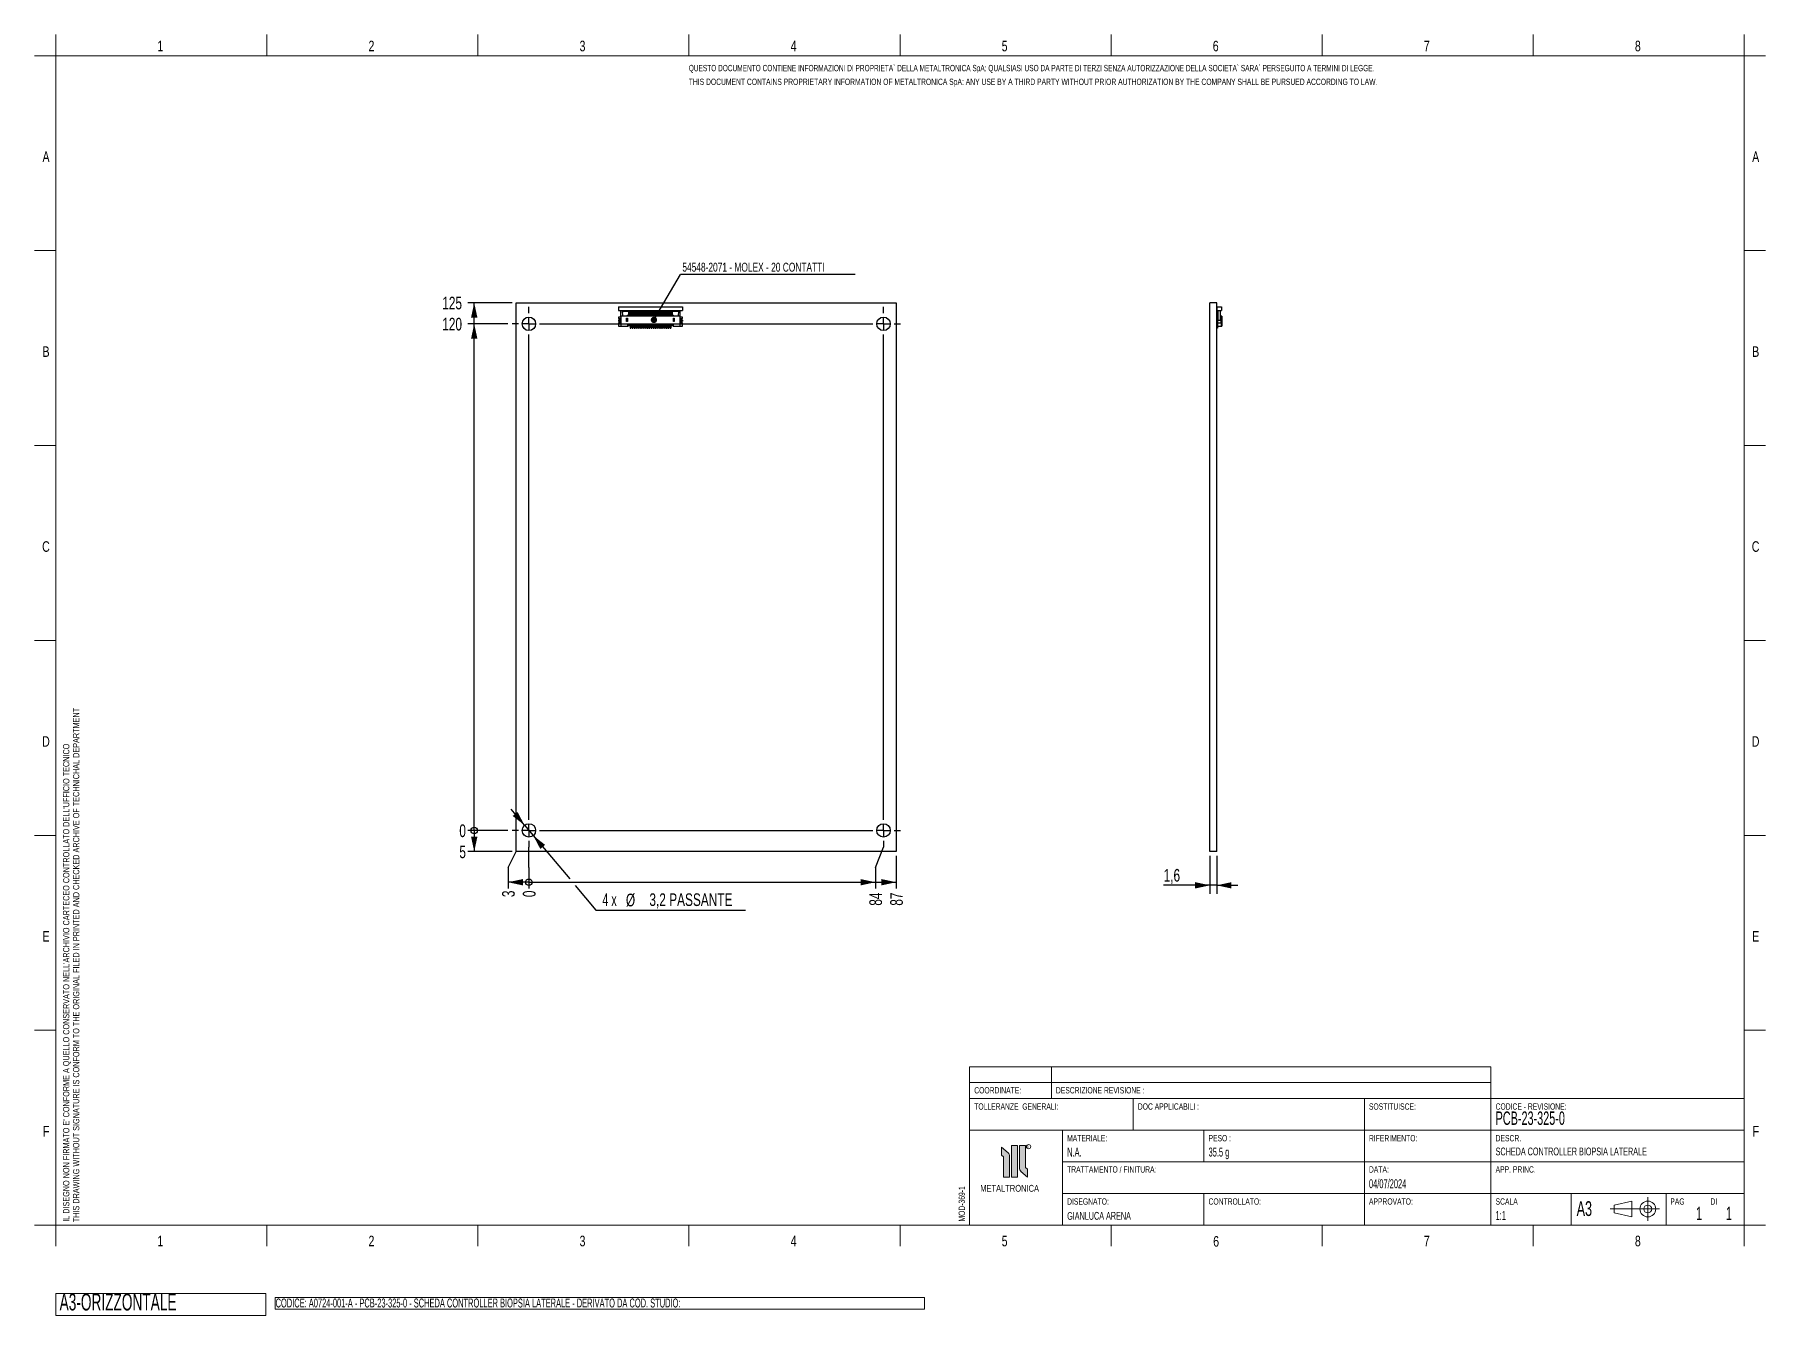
# Paper-space layout 'Sheet1' of a CAD drawing. Header units: millimetres. Extents: x 3 to 413, y -11 to 292.
import ezdxf

# ---------------------------------------------------------------- set-up
doc = ezdxf.new("R2010")
doc.units = ezdxf.units.MM
for name, color, linetype in [('NOTE', 7, 'Continuous'), ('QUOTE_-_DIDASCALIA_FORO', 7, 'Continuous'), ('QUOTE_-_LINEARE', 7, 'Continuous'), ('QUOTE_-_ORDINATA', 7, 'Continuous'), ('TACCHE_DI_CENTRATURA', 7, 'Continuous')]:
    doc.layers.add(name, color=color, linetype=linetype)
doc.styles.add('SLDTEXTSTYLE0', font='TXT', dxfattribs={"width": 0.615211})
doc.styles.add('SLDTEXTSTYLE1', font='TXT', dxfattribs={"width": 0.638186})
doc.styles.add('SLDTEXTSTYLE2', font='TXT', dxfattribs={"width": 0.75})
doc.styles.add('SLDTEXTSTYLE3', font='TXT', dxfattribs={"width": 0.605})
doc.styles.add('SLDTEXTSTYLE4', font='TXT', dxfattribs={"width": 0.7})
doc.styles.add('SLDTEXTSTYLE5', font='TXT', dxfattribs={"width": 0.633333})
doc.dimstyles.new('SLDDIMSTYLE0', dxfattribs={"dimtxt": 3, "dimasz": 0.5, "dimexe": 0, "dimexo": 0.0625, "dimgap": 0.75, "dimtad": 0, "dimtih": 1, "dimtoh": 1, "dimdec": 0, "dimrnd": 1e-09, "dimdsep": 46, "dimtxsty": 'SLDTEXTSTYLE4', "dimblk1": 'ORIGIN', "dimblk2": 'ORIGIN', "dimsah": 1, "dimcen": 0.09, "dimadec": 0, "dimazin": 2, "dimtfac": 1, "dimtdec": 3, "dimtofl": 0, "dimtmove": 0, "dimatfit": 3, "dimldrblk": 'ORIGIN', "dimfxl": 1, "dimfrac": 2, "dimtolj": 1, "dimtzin": 12, "dimarcsym": 0})
doc.dimstyles.new('SLDDIMSTYLE1', dxfattribs={"dimtxt": 3, "dimasz": 3.5, "dimexe": 0, "dimexo": 0.0625, "dimgap": 0.75, "dimtad": 0, "dimtih": 1, "dimtoh": 1, "dimdec": 1, "dimrnd": 1e-09, "dimzin": 12, "dimdsep": 46, "dimtxsty": 'SLDTEXTSTYLE4', "dimsah": 1, "dimcen": 0.09, "dimadec": 0, "dimazin": 3, "dimtfac": 1, "dimtdec": 3, "dimtofl": 0, "dimtmove": 0, "dimatfit": 3, "dimfxl": 1, "dimfrac": 2, "dimtolj": 1, "dimtzin": 12, "dimarcsym": 0})
doc.dimstyles.new('SLDDIMSTYLE2', dxfattribs={"dimtxt": 3, "dimasz": 3.5, "dimexe": 0, "dimexo": 0.0625, "dimgap": 0.75, "dimtad": 0, "dimtih": 1, "dimtoh": 1, "dimdec": 1, "dimrnd": 1e-09, "dimzin": 12, "dimdsep": 46, "dimtxsty": 'SLDTEXTSTYLE4', "dimsah": 1, "dimcen": 0, "dimadec": 0, "dimazin": 3, "dimtfac": 1, "dimtdec": 3, "dimtmove": 0, "dimatfit": 3, "dimfxl": 1, "dimfrac": 2, "dimtolj": 1, "dimtzin": 12, "dimarcsym": 0})
doc.dimstyles.new('SLDDIMSTYLE3', dxfattribs={"dimtxt": 0.18, "dimasz": 1.5, "dimexe": 0, "dimexo": 0.0625, "dimgap": 0, "dimtad": 0, "dimtih": 1, "dimtoh": 1, "dimdec": 0, "dimrnd": 1e-09, "dimzin": 0, "dimdsep": 46, "dimtxsty": 'Standard', "dimblk1": 'DOT', "dimblk2": 'DOT', "dimsah": 1, "dimcen": 0.09, "dimadec": 0, "dimazin": 0, "dimtfac": 1.5, "dimtdec": 0, "dimtofl": 0, "dimtmove": 0, "dimatfit": 3, "dimldrblk": 'DOT', "dimfxl": 1, "dimfrac": 2, "dimtolj": 1, "dimtzin": 0, "dimarcsym": 0})
doc.dimstyles.new('SLDDIMSTYLE4', dxfattribs={"dimtxt": 3, "dimasz": 3.5, "dimexe": 0, "dimexo": 0.0625, "dimgap": 0.75, "dimtad": 1, "dimdec": 1, "dimrnd": 1e-09, "dimzin": 12, "dimdsep": 46, "dimtxsty": 'SLDTEXTSTYLE4', "dimsah": 1, "dimcen": 0.09, "dimadec": 0, "dimazin": 3, "dimtfac": 1, "dimtdec": 3, "dimtmove": 0, "dimatfit": 0, "dimfxl": 1, "dimfrac": 2, "dimtolj": 1, "dimtzin": 12, "dimarcsym": 0})

psp = doc.layouts.new('Sheet1')

# ---------------------------------------------------------------- texts
at = {"color": 7, "linetype": 'Continuous', "lineweight": 0, "attachment_point": 1, "style": 'SLDTEXTSTYLE3'}
for s, insert, char_height in [('PCB-23-325-0', (349, 37.22), 3.175), ('1:1', (349, 13.66), 2.117), ('1', (396.49, 14.66), 3.17), ('1', (403.58, 14.66), 3.17)]:
    psp.add_mtext(s, dxfattribs=dict(at, insert=insert, char_height=char_height))
at = {"color": 250, "linetype": 'Continuous', "lineweight": 0, "true_color": 0x191924, "attachment_point": 1, "style": 'SLDTEXTSTYLE3'}
for s, insert, char_height in [('N.A.', (247.5, 28.66), 2.117), ('35.5 g', (281, 28.66), 2.117), ('SCHEDA CONTROLLER BIOPSIA LATERALE', (349, 28.67), 1.8521), ('04/07/2024', (319, 21.16), 2.117), ('GIANLUCA ARENA', (247.5, 13.42), 1.8521)]:
    psp.add_mtext(s, dxfattribs=dict(at, insert=insert, char_height=char_height))

# ---------------------------------------------------------------- blocks, each defined once
blk = doc.blocks.new('SW_NOTE_0')
at = {"color": 0, "linetype": 'Continuous', "lineweight": 18, "insert": (0, 1.93), "char_height": 1.5, "attachment_point": 1, "style": 'SLDTEXTSTYLE0'}
blk.add_mtext('QUESTO DOCUMENTO CONTIENE INFORMAZIONI DI PROPRIETA` DELLA METALTRONICA SpA: QUALSIASI USO DA PARTE DI TERZI SENZA AUTORIZZAZIONE DELLA SOCIETA` SARA` PERSEGUITO A TERMINI DI LEGGE.', dxfattribs=at)
blk = doc.blocks.new('SW_NOTE_0_1')
at = {"color": 0, "linetype": 'Continuous', "lineweight": 18, "insert": (0, 1.93), "char_height": 1.5, "attachment_point": 1, "style": 'SLDTEXTSTYLE1'}
blk.add_mtext('THIS DOCUMENT CONTAINS PROPRIETARY INFORMATION OF METALTRONICA SpA: ANY USE BY A THIRD PARTY WITHOUT PRIOR AUTHORIZATION BY THE COMPANY SHALL BE PURSUED ACCORDING TO LAW.', dxfattribs=at)
blk = doc.blocks.new('SW_NOTE_0_2')
at = {"color": 0, "linetype": 'Continuous', "lineweight": 18, "insert": (-1.93, 0), "char_height": 1.5, "attachment_point": 1, "rotation": 90, "style": 'SLDTEXTSTYLE2'}
blk.add_mtext("IL DISEGNO NON FIRMATO E' CONFORME A QUELLO CONSERVATO NELL'ARCHIVIO CARTECEO CONTROLLATO DELL'UFFICIO TECNICO", dxfattribs=at)
blk = doc.blocks.new('SW_NOTE_0_3')
at = {"color": 0, "linetype": 'Continuous', "lineweight": 18, "insert": (0, 3.22), "char_height": 2.5, "attachment_point": 1, "style": 'SLDTEXTSTYLE2'}
blk.add_mtext('1', dxfattribs=at)
blk = doc.blocks.new('SW_NOTE_0_4')
at = {"color": 0, "linetype": 'Continuous', "lineweight": 18, "insert": (0, 3.22), "char_height": 2.5, "attachment_point": 1, "style": 'SLDTEXTSTYLE2'}
blk.add_mtext('2', dxfattribs=at)
blk = doc.blocks.new('SW_NOTE_0_5')
at = {"color": 0, "linetype": 'Continuous', "lineweight": 18, "insert": (0, 3.22), "char_height": 2.5, "attachment_point": 1, "style": 'SLDTEXTSTYLE2'}
blk.add_mtext('3', dxfattribs=at)
blk = doc.blocks.new('SW_NOTE_0_6')
at = {"color": 0, "linetype": 'Continuous', "lineweight": 18, "insert": (0, 3.22), "char_height": 2.5, "attachment_point": 1, "style": 'SLDTEXTSTYLE2'}
blk.add_mtext('4', dxfattribs=at)
blk = doc.blocks.new('SW_NOTE_0_7')
at = {"color": 0, "linetype": 'Continuous', "lineweight": 18, "insert": (0, 3.22), "char_height": 2.5, "attachment_point": 1, "style": 'SLDTEXTSTYLE2'}
blk.add_mtext('5', dxfattribs=at)
blk = doc.blocks.new('SW_NOTE_0_8')
at = {"color": 0, "linetype": 'Continuous', "lineweight": 18, "insert": (0, 3.22), "char_height": 2.5, "attachment_point": 1, "style": 'SLDTEXTSTYLE2'}
blk.add_mtext('6', dxfattribs=at)
blk = doc.blocks.new('SW_NOTE_0_9')
at = {"color": 0, "linetype": 'Continuous', "lineweight": 18, "insert": (0, 3.22), "char_height": 2.5, "attachment_point": 1, "style": 'SLDTEXTSTYLE2'}
blk.add_mtext('7', dxfattribs=at)
blk = doc.blocks.new('SW_NOTE_0_10')
at = {"color": 0, "linetype": 'Continuous', "lineweight": 18, "insert": (0, 3.22), "char_height": 2.5, "attachment_point": 1, "style": 'SLDTEXTSTYLE2'}
blk.add_mtext('8', dxfattribs=at)
blk = doc.blocks.new('SW_NOTE_0_11')
at = {"color": 0, "linetype": 'Continuous', "lineweight": 18, "insert": (0, 3.22), "char_height": 2.5, "attachment_point": 1, "style": 'SLDTEXTSTYLE2'}
blk.add_mtext('1', dxfattribs=at)
blk = doc.blocks.new('SW_NOTE_0_12')
at = {"color": 0, "linetype": 'Continuous', "lineweight": 18, "insert": (0, 3.22), "char_height": 2.5, "attachment_point": 1, "style": 'SLDTEXTSTYLE2'}
blk.add_mtext('2', dxfattribs=at)
blk = doc.blocks.new('SW_NOTE_0_13')
at = {"color": 0, "linetype": 'Continuous', "lineweight": 18, "insert": (0, 3.22), "char_height": 2.5, "attachment_point": 1, "style": 'SLDTEXTSTYLE2'}
blk.add_mtext('3', dxfattribs=at)
blk = doc.blocks.new('SW_NOTE_0_14')
at = {"color": 0, "linetype": 'Continuous', "lineweight": 18, "insert": (0, 3.22), "char_height": 2.5, "attachment_point": 1, "style": 'SLDTEXTSTYLE2'}
blk.add_mtext('4', dxfattribs=at)
blk = doc.blocks.new('SW_NOTE_0_15')
at = {"color": 0, "linetype": 'Continuous', "lineweight": 18, "insert": (0, 3.22), "char_height": 2.5, "attachment_point": 1, "style": 'SLDTEXTSTYLE2'}
blk.add_mtext('5', dxfattribs=at)
blk = doc.blocks.new('SW_NOTE_0_16')
at = {"color": 0, "linetype": 'Continuous', "lineweight": 18, "insert": (0, 3.22), "char_height": 2.5, "attachment_point": 1, "style": 'SLDTEXTSTYLE2'}
blk.add_mtext('6', dxfattribs=at)
blk = doc.blocks.new('SW_NOTE_0_17')
at = {"color": 0, "linetype": 'Continuous', "lineweight": 18, "insert": (0, 3.22), "char_height": 2.5, "attachment_point": 1, "style": 'SLDTEXTSTYLE2'}
blk.add_mtext('7', dxfattribs=at)
blk = doc.blocks.new('SW_NOTE_0_18')
at = {"color": 0, "linetype": 'Continuous', "lineweight": 18, "insert": (0, 3.22), "char_height": 2.5, "attachment_point": 1, "style": 'SLDTEXTSTYLE2'}
blk.add_mtext('8', dxfattribs=at)
blk = doc.blocks.new('SW_NOTE_0_19')
at = {"color": 0, "linetype": 'Continuous', "lineweight": 18, "insert": (0, 3.22), "char_height": 2.5, "attachment_point": 1, "style": 'SLDTEXTSTYLE2'}
blk.add_mtext('F', dxfattribs=at)
blk = doc.blocks.new('SW_NOTE_0_20')
at = {"color": 0, "linetype": 'Continuous', "lineweight": 18, "insert": (0, 3.22), "char_height": 2.5, "attachment_point": 1, "style": 'SLDTEXTSTYLE2'}
blk.add_mtext('E', dxfattribs=at)
blk = doc.blocks.new('SW_NOTE_0_21')
at = {"color": 0, "linetype": 'Continuous', "lineweight": 18, "insert": (0, 3.22), "char_height": 2.5, "attachment_point": 1, "style": 'SLDTEXTSTYLE2'}
blk.add_mtext('D', dxfattribs=at)
blk = doc.blocks.new('SW_NOTE_0_22')
at = {"color": 0, "linetype": 'Continuous', "lineweight": 18, "insert": (0, 3.22), "char_height": 2.5, "attachment_point": 1, "style": 'SLDTEXTSTYLE2'}
blk.add_mtext('C', dxfattribs=at)
blk = doc.blocks.new('SW_NOTE_0_23')
at = {"color": 0, "linetype": 'Continuous', "lineweight": 18, "insert": (0, 3.22), "char_height": 2.5, "attachment_point": 1, "style": 'SLDTEXTSTYLE2'}
blk.add_mtext('B', dxfattribs=at)
blk = doc.blocks.new('SW_NOTE_0_24')
at = {"color": 0, "linetype": 'Continuous', "lineweight": 18, "insert": (0, 3.22), "char_height": 2.5, "attachment_point": 1, "style": 'SLDTEXTSTYLE2'}
blk.add_mtext('A', dxfattribs=at)
blk = doc.blocks.new('SW_NOTE_0_25')
at = {"color": 0, "linetype": 'Continuous', "lineweight": 18, "insert": (0, 3.22), "char_height": 2.5, "attachment_point": 1, "style": 'SLDTEXTSTYLE2'}
blk.add_mtext('F', dxfattribs=at)
blk = doc.blocks.new('SW_NOTE_0_26')
at = {"color": 0, "linetype": 'Continuous', "lineweight": 18, "insert": (0, 3.22), "char_height": 2.5, "attachment_point": 1, "style": 'SLDTEXTSTYLE2'}
blk.add_mtext('E', dxfattribs=at)
blk = doc.blocks.new('SW_NOTE_0_27')
at = {"color": 0, "linetype": 'Continuous', "lineweight": 18, "insert": (0, 3.22), "char_height": 2.5, "attachment_point": 1, "style": 'SLDTEXTSTYLE2'}
blk.add_mtext('D', dxfattribs=at)
blk = doc.blocks.new('SW_NOTE_0_28')
at = {"color": 0, "linetype": 'Continuous', "lineweight": 18, "insert": (0, 3.22), "char_height": 2.5, "attachment_point": 1, "style": 'SLDTEXTSTYLE2'}
blk.add_mtext('C', dxfattribs=at)
blk = doc.blocks.new('SW_NOTE_0_29')
at = {"color": 0, "linetype": 'Continuous', "lineweight": 18, "insert": (0, 3.22), "char_height": 2.5, "attachment_point": 1, "style": 'SLDTEXTSTYLE2'}
blk.add_mtext('B', dxfattribs=at)
blk = doc.blocks.new('SW_NOTE_0_30')
at = {"color": 0, "linetype": 'Continuous', "lineweight": 18, "insert": (0, 3.22), "char_height": 2.5, "attachment_point": 1, "style": 'SLDTEXTSTYLE2'}
blk.add_mtext('A', dxfattribs=at)
blk = doc.blocks.new('SW_NOTE_0_31')
at = {"color": 0, "linetype": 'Continuous', "lineweight": 18, "insert": (-1.93, 0), "char_height": 1.5, "attachment_point": 1, "rotation": 90, "style": 'SLDTEXTSTYLE1'}
blk.add_mtext('MOD-369-1', dxfattribs=at)
blk = doc.blocks.new('SW_NOTE_0_32')
at = {"color": 0, "linetype": 'Continuous', "lineweight": 18, "insert": (0, 1.93), "char_height": 1.5, "attachment_point": 1, "style": 'SLDTEXTSTYLE1'}
blk.add_mtext('MATERIALE:', dxfattribs=at)
blk = doc.blocks.new('SW_NOTE_0_33')
at = {"color": 0, "linetype": 'Continuous', "lineweight": 18, "insert": (0, 1.93), "char_height": 1.5, "attachment_point": 1, "style": 'SLDTEXTSTYLE1'}
blk.add_mtext('TOLLERANZE  GENERALI:', dxfattribs=at)
blk = doc.blocks.new('SW_NOTE_0_34')
at = {"color": 0, "linetype": 'Continuous', "lineweight": 18, "insert": (0, 1.93), "char_height": 1.5, "attachment_point": 1, "style": 'SLDTEXTSTYLE1'}
blk.add_mtext('CONTROLLATO:', dxfattribs=at)
blk = doc.blocks.new('SW_NOTE_0_35')
at = {"color": 0, "linetype": 'Continuous', "lineweight": 18, "insert": (0, 1.93), "char_height": 1.5, "attachment_point": 1, "style": 'SLDTEXTSTYLE1'}
blk.add_mtext('DISEGNATO:', dxfattribs=at)
blk = doc.blocks.new('SW_NOTE_0_36')
at = {"color": 0, "linetype": 'Continuous', "lineweight": 18, "insert": (0, 1.93), "char_height": 1.5, "attachment_point": 1, "style": 'SLDTEXTSTYLE1'}
blk.add_mtext('DATA:', dxfattribs=at)
blk = doc.blocks.new('SW_NOTE_0_37')
at = {"color": 0, "linetype": 'Continuous', "lineweight": 18, "insert": (0, 1.93), "char_height": 1.5, "attachment_point": 1, "style": 'SLDTEXTSTYLE1'}
blk.add_mtext('CODICE - REVISIONE:', dxfattribs=at)
blk = doc.blocks.new('SW_NOTE_0_38')
at = {"color": 0, "linetype": 'Continuous', "lineweight": 18, "insert": (0, 1.93), "char_height": 1.5, "attachment_point": 1, "style": 'SLDTEXTSTYLE1'}
blk.add_mtext('DESCR.', dxfattribs=at)
blk = doc.blocks.new('SW_NOTE_0_39')
at = {"color": 0, "linetype": 'Continuous', "lineweight": 18, "insert": (0, 1.93), "char_height": 1.5, "attachment_point": 1, "style": 'SLDTEXTSTYLE1'}
blk.add_mtext('RIFERIMENTO:', dxfattribs=at)
blk = doc.blocks.new('SW_NOTE_0_40')
at = {"color": 0, "linetype": 'Continuous', "lineweight": 18, "insert": (0, 1.93), "char_height": 1.5, "attachment_point": 1, "style": 'SLDTEXTSTYLE1'}
blk.add_mtext('PESO :', dxfattribs=at)
blk = doc.blocks.new('SW_NOTE_0_41')
at = {"color": 0, "linetype": 'Continuous', "lineweight": 18, "insert": (0, 1.93), "char_height": 1.5, "attachment_point": 1, "style": 'SLDTEXTSTYLE1'}
blk.add_mtext('SCALA', dxfattribs=at)
blk = doc.blocks.new('SW_NOTE_0_42')
at = {"color": 0, "linetype": 'Continuous', "lineweight": 18, "insert": (0, 1.93), "char_height": 1.5, "attachment_point": 1, "style": 'SLDTEXTSTYLE1'}
blk.add_mtext('PAG', dxfattribs=at)
blk = doc.blocks.new('SW_NOTE_0_43')
at = {"color": 0, "linetype": 'Continuous', "lineweight": 18, "insert": (0, 1.93), "char_height": 1.5, "attachment_point": 1, "style": 'SLDTEXTSTYLE1'}
blk.add_mtext('DI', dxfattribs=at)
blk = doc.blocks.new('SW_NOTE_0_44')
at = {"color": 0, "linetype": 'Continuous', "lineweight": 18, "insert": (0, 1.93), "char_height": 1.5, "attachment_point": 1, "style": 'SLDTEXTSTYLE1'}
blk.add_mtext('COORDINATE:', dxfattribs=at)
blk = doc.blocks.new('SW_NOTE_0_45')
at = {"color": 0, "linetype": 'Continuous', "lineweight": 18, "insert": (0, 1.93), "char_height": 1.5, "attachment_point": 1, "style": 'SLDTEXTSTYLE1'}
blk.add_mtext('DESCRIZIONE REVISIONE :', dxfattribs=at)
blk = doc.blocks.new('SW_NOTE_0_46')
at = {"color": 0, "linetype": 'Continuous', "lineweight": 18, "insert": (0, 4.51), "char_height": 3.5, "attachment_point": 1, "style": 'SLDTEXTSTYLE1'}
blk.add_mtext('A3', dxfattribs=at)
blk = doc.blocks.new('SW_NOTE_0_47')
at = {"color": 0, "linetype": 'Continuous', "lineweight": 18, "insert": (0, 1.93), "char_height": 1.5, "attachment_point": 1, "style": 'SLDTEXTSTYLE1'}
blk.add_mtext('DOC APPLICABILI :', dxfattribs=at)
blk = doc.blocks.new('SW_NOTE_0_48')
at = {"color": 0, "linetype": 'Continuous', "lineweight": 18, "insert": (0, 1.93), "char_height": 1.5, "attachment_point": 1, "style": 'SLDTEXTSTYLE1'}
blk.add_mtext('APPROVATO:', dxfattribs=at)
blk = doc.blocks.new('SW_NOTE_0_49')
at = {"color": 0, "linetype": 'Continuous', "lineweight": 18, "insert": (0, 1.93), "char_height": 1.5, "attachment_point": 1, "style": 'SLDTEXTSTYLE1'}
blk.add_mtext('SOSTITUISCE:', dxfattribs=at)
blk = doc.blocks.new('SW_NOTE_0_50')
at = {"color": 0, "linetype": 'Continuous', "lineweight": 18, "insert": (0, 1.93), "char_height": 1.5, "attachment_point": 1, "style": 'SLDTEXTSTYLE1'}
blk.add_mtext('TRATTAMENTO / FINITURA:', dxfattribs=at)
blk = doc.blocks.new('SW_NOTE_0_51')
at = {"color": 0, "linetype": 'Continuous', "lineweight": 18, "insert": (0, 2.1), "char_height": 1.63, "attachment_point": 1, "style": 'SLDTEXTSTYLE2'}
blk.add_mtext('METALTRONICA', dxfattribs=at)
blk = doc.blocks.new('SW_NOTE_0_52')
at = {"color": 0, "linetype": 'Continuous', "lineweight": 18, "insert": (0, 0.67), "char_height": 0.522, "attachment_point": 1, "style": 'SLDTEXTSTYLE1'}
blk.add_mtext('R', dxfattribs=at)
blk = doc.blocks.new('SW_NOTE_0_53')
at = {"color": 0, "linetype": 'Continuous', "lineweight": 18, "insert": (-1.93, 0), "char_height": 1.5, "attachment_point": 1, "rotation": 90, "style": 'SLDTEXTSTYLE2'}
blk.add_mtext('THIS DRAWING WITHOUT SIGNATURE IS CONFORM TO THE ORIGINAL FILED IN PRINTED AND CHECKED ARCHIVE OF TECHNICHAL DEPARTMENT', dxfattribs=at)
blk = doc.blocks.new('SW_NOTE_0_54')
at = {"color": 0, "linetype": 'Continuous', "lineweight": 18, "insert": (0, 1.93), "char_height": 1.5, "attachment_point": 1, "style": 'SLDTEXTSTYLE1'}
blk.add_mtext('APP. PRINC.', dxfattribs=at)
blk = doc.blocks.new('SE')
at = {"color": 250, "linetype": 'Continuous', "lineweight": 18, "true_color": 0x191924}
for p, q in [((7.91, 292.21), (7.91, 287.21)), ((57.91, 292.21), (57.91, 287.21)), ((107.91, 292.21), (107.91, 287.21)), ((157.91, 292.21), (157.91, 287.21)), ((207.91, 292.21), (207.91, 287.21)), ((257.91, 292.21), (257.91, 287.21)), ((307.91, 292.21), (307.91, 287.21)), ((357.91, 292.21), (357.91, 287.21)), ((407.91, 292.21), (407.91, 287.21)), ((2.91, 287.21), (7.91, 287.21)), ((407.91, 287.21), (7.91, 287.21)), ((7.91, 287.21), (7.91, 10.21)), ((407.91, 10.21), (407.91, 287.21)), ((407.91, 287.21), (412.91, 287.21)), ((2.91, 241.04), (7.91, 241.04)), ((407.91, 241.04), (412.91, 241.04)), ((2.91, 194.88), (7.91, 194.88)), ((407.91, 194.88), (412.91, 194.88)), ((2.91, 148.71), (7.91, 148.71)), ((407.91, 148.71), (412.91, 148.71)), ((2.91, 102.54), (7.91, 102.54)), ((407.91, 102.54), (412.91, 102.54)), ((2.91, 56.38), (7.91, 56.38)), ((407.91, 56.38), (412.91, 56.38)), ((347.91, 47.71), (224.41, 47.71)), ((224.41, 40.21), (224.41, 47.71)), ((243.78, 40.21), (243.78, 47.71)), ((347.91, 40.21), (347.91, 47.71)), ((347.91, 43.96), (224.41, 43.96)), ((224.41, 10.21), (224.41, 40.21)), ((407.91, 40.21), (224.41, 40.21)), ((263.16, 32.71), (263.16, 40.21)), ((317.91, 40.21), (317.91, 10.21)), ((347.91, 40.21), (347.91, 10.21)), ((407.91, 10.21), (407.91, 40.21)), ((407.91, 10.21), (407.91, 40.21)), ((407.91, 32.71), (224.41, 32.71)), ((246.41, 32.71), (246.41, 10.21)), ((279.91, 32.71), (279.91, 25.21)), ((232.45, 21.58), (232.45, 26.41)), ((407.91, 25.21), (246.41, 25.21)), ((407.91, 17.71), (246.41, 17.71)), ((279.91, 17.71), (279.91, 10.21)), ((347.91, 17.71), (407.91, 17.71)), ((366.91, 17.71), (366.91, 10.21)), ((385.05, 16.84), (385.05, 11.22)), ((389.41, 17.71), (389.41, 10.21)), ((376.14, 14.03), (387.86, 14.03)), ((381.3, 15.9), (377.08, 14.97)), ((377.08, 14.97), (377.08, 13.09)), ((377.08, 13.09), (381.3, 12.15)), ((381.3, 12.15), (381.3, 15.9)), ((2.91, 10.21), (7.91, 10.21)), ((7.91, 10.21), (407.91, 10.21)), ((7.91, 10.21), (7.91, 5.21)), ((57.91, 10.21), (57.91, 5.21)), ((107.91, 10.21), (107.91, 5.21)), ((157.91, 10.21), (157.91, 5.21)), ((207.91, 10.21), (207.91, 5.21)), ((224.41, 10.21), (407.91, 10.21)), ((224.41, 10.21), (407.91, 10.21)), ((257.91, 10.21), (257.91, 5.21)), ((307.91, 10.21), (307.91, 5.21)), ((357.91, 10.21), (357.91, 5.21)), ((407.91, 10.21), (407.91, 5.21)), ((407.91, 10.21), (412.91, 10.21))]:
    blk.add_line(p, q, dxfattribs=at)
for centre, radius in [((238.37, 28.8), 0.5), ((385.05, 14.03), 1.88), ((385.05, 14.03), 0.938)]:
    blk.add_circle(centre, radius, dxfattribs=at)
at = {"color": 7, "linetype": 'Continuous', "lineweight": 18}
for name, p in [('SW_NOTE_0_11', (32, 287.54)), ('SW_NOTE_0_12', (82, 287.54)), ('SW_NOTE_0_13', (132, 287.54)), ('SW_NOTE_0_14', (182, 287.54)), ('SW_NOTE_0_15', (232, 287.54)), ('SW_NOTE_0_16', (282, 287.54)), ('SW_NOTE_0_17', (332, 287.54)), ('SW_NOTE_0_18', (382, 287.54)), ('SW_NOTE_0', (157.87, 283.11)), ('SW_NOTE_0_1', (157.87, 279.86)), ('SW_NOTE_0_24', (4.78, 261.31)), ('SW_NOTE_0_30', (409.78, 261.31)), ('SW_NOTE_0_23', (4.78, 215.15)), ('SW_NOTE_0_29', (409.78, 215.15)), ('SW_NOTE_0_22', (4.69, 168.98)), ('SW_NOTE_0_28', (409.69, 168.98)), ('SW_NOTE_0_21', (4.69, 122.81)), ('SW_NOTE_0_27', (409.69, 122.81)), ('SW_NOTE_0_53', (13.92, 10.9)), ('SW_NOTE_0_2', (11.57, 10.99)), ('SW_NOTE_0_20', (4.78, 76.65)), ('SW_NOTE_0_26', (409.78, 76.65)), ('SW_NOTE_0_44', (225.5, 40.97)), ('SW_NOTE_0_45', (244.85, 40.97)), ('SW_NOTE_0_33', (225.5, 37.12)), ('SW_NOTE_0_47', (264.25, 37.12)), ('SW_NOTE_0_49', (319, 37.12)), ('SW_NOTE_0_37', (349, 37.12)), ('SW_NOTE_0_19', (4.88, 30.48)), ('SW_NOTE_0_25', (409.88, 30.48)), ('SW_NOTE_0_52', (238.13, 28.39)), ('SW_NOTE_0_32', (247.5, 29.62)), ('SW_NOTE_0_40', (281, 29.62)), ('SW_NOTE_0_39', (319, 29.62)), ('SW_NOTE_0_38', (349, 29.62)), ('SW_NOTE_0_50', (247.5, 22.22)), ('SW_NOTE_0_36', (319, 22.22)), ('SW_NOTE_0_54', (349, 22.22)), ('SW_NOTE_0_31', (223.72, 11.06)), ('SW_NOTE_0_51', (226.92, 17.64)), ('SW_NOTE_0_35', (247.5, 14.62)), ('SW_NOTE_0_34', (281, 14.62)), ('SW_NOTE_0_48', (319, 14.62)), ('SW_NOTE_0_41', (349, 14.62)), ('SW_NOTE_0_42', (390.39, 14.62)), ('SW_NOTE_0_43', (399.89, 14.62)), ('SW_NOTE_0_46', (368.2, 11.36)), ('SW_NOTE_0_3', (32, 4.47)), ('SW_NOTE_0_4', (82, 4.47)), ('SW_NOTE_0_5', (132, 4.47)), ('SW_NOTE_0_6', (182, 4.47)), ('SW_NOTE_0_7', (232, 4.47)), ('SW_NOTE_0_8', (282.1, 4.39)), ('SW_NOTE_0_9', (332, 4.47)), ('SW_NOTE_0_10', (382, 4.47))]:
    blk.add_blockref(name, p, dxfattribs=at)
blk = doc.blocks.new('SW_NOTE_0_55')
at = {"color": 0, "linetype": 'Continuous', "lineweight": 0}
for p, q in [((-0.92, 0), (-0.92, 5.17)), ((-0.92, 5.17), (48.83, 5.17)), ((48.83, 5.17), (48.83, 0)), ((48.83, 0), (-0.92, 0))]:
    blk.add_line(p, q, dxfattribs=at)
at = {"color": 0, "linetype": 'Continuous', "lineweight": 0, "insert": (0, 5.16), "char_height": 4, "attachment_point": 1, "style": 'SLDTEXTSTYLE3'}
blk.add_mtext('A3-ORIZZONTALE', dxfattribs=at)
blk = doc.blocks.new('SW_NOTE_0_56')
at = {"color": 0, "linetype": 'Continuous', "lineweight": 0}
for p, q in [((-0.08, 0.17), (-0.08, 2.98)), ((-0.08, 2.98), (153.72, 2.98)), ((153.72, 0.17), (-0.08, 0.17)), ((153.72, 2.98), (153.72, 0.17))]:
    blk.add_line(p, q, dxfattribs=at)
at = {"color": 0, "linetype": 'Continuous', "lineweight": 0, "insert": (0, 2.73), "char_height": 2.1167, "attachment_point": 1, "style": 'SLDTEXTSTYLE3'}
blk.add_mtext('CODICE: A0724-001-A - PCB-23-325-0 - SCHEDA CONTROLLER BIOPSIA LATERALE - DERIVATO DA COD. STUDIO:', dxfattribs=at)
blk = doc.blocks.new('_Origin')
at = {"color": 0, "linetype": 'ByBlock', "lineweight": -2}
blk.add_line((0, 0), (-1, 0), dxfattribs=at)
blk.add_circle((0, 0), 0.5, dxfattribs=at)
blk = doc.blocks.new('_D')
at = {"layer": 'QUOTE_-_ORDINATA'}
for q in [(120, 99.79), (120, 90.02)]:
    blk.add_line((120, 95.02), q, dxfattribs=at)
at = {"layer": 'QUOTE_-_ORDINATA', "xscale": 1.5, "yscale": 1.5}
blk.add_blockref('_Origin', (120, 91.52), dxfattribs=at)
at = {"layer": 'QUOTE_-_ORDINATA', "insert": (118.58, 87.99), "char_height": 3, "attachment_point": 1, "rotation": 90, "style": 'SLDTEXTSTYLE4'}
blk.add_mtext('0', dxfattribs=at)
blk = doc.blocks.new('_D_1')
at = {"layer": 'QUOTE_-_ORDINATA', "color": 7}
for p, q in [((115.07, 95.02), (117, 98.79)), ((115.07, 95.02), (115.07, 90.02)), ((120, 91.52), (115.07, 91.52))]:
    blk.add_line(p, q, dxfattribs=at)
blk.add_solid([(115.07, 91.52), (118.57, 90.77), (118.57, 92.27)], dxfattribs=at)
at = {"layer": 'QUOTE_-_ORDINATA', "color": 7, "insert": (113.64, 87.99), "char_height": 3, "attachment_point": 1, "rotation": 90, "style": 'SLDTEXTSTYLE4'}
blk.add_mtext('3', dxfattribs=at)
blk = doc.blocks.new('_D_2')
at = {"layer": 'QUOTE_-_ORDINATA', "color": 7}
for p, q in [((202.07, 95.02), (204, 99.79)), ((202.07, 95.02), (202.07, 90.02)), ((120, 91.52), (202.07, 91.52))]:
    blk.add_line(p, q, dxfattribs=at)
blk.add_solid([(202.07, 91.52), (198.57, 92.27), (198.57, 90.77)], dxfattribs=at)
at = {"layer": 'QUOTE_-_ORDINATA', "color": 7, "insert": (200.64, 85.96), "char_height": 3, "attachment_point": 1, "rotation": 90, "style": 'SLDTEXTSTYLE4'}
blk.add_mtext('84', dxfattribs=at)
blk = doc.blocks.new('_D_3')
at = {"layer": 'QUOTE_-_ORDINATA', "color": 7}
for p, q in [((207, 97.79), (207, 90.02)), ((202.07, 91.52), (207, 91.52))]:
    blk.add_line(p, q, dxfattribs=at)
blk.add_solid([(207, 91.52), (203.5, 92.27), (203.5, 90.77)], dxfattribs=at)
at = {"layer": 'QUOTE_-_ORDINATA', "color": 7, "insert": (205.58, 85.96), "char_height": 3, "attachment_point": 1, "rotation": 90, "style": 'SLDTEXTSTYLE4'}
blk.add_mtext('87', dxfattribs=at)
blk = doc.blocks.new('_D_4')
at = {"layer": 'QUOTE_-_ORDINATA'}
blk.add_line((115, 103.79), (105.55, 103.79), dxfattribs=at)
at = {"layer": 'QUOTE_-_ORDINATA', "xscale": 1.5, "yscale": 1.5}
blk.add_blockref('_Origin', (107.05, 103.79), dxfattribs=at)
at = {"layer": 'QUOTE_-_ORDINATA', "insert": (103.52, 105.22), "char_height": 3, "attachment_point": 1, "style": 'SLDTEXTSTYLE4'}
blk.add_mtext('0', dxfattribs=at)
blk = doc.blocks.new('_D_5')
at = {"layer": 'QUOTE_-_ORDINATA', "color": 7}
for p, q in [((107.05, 103.79), (107.05, 98.79)), ((116, 98.79), (105.55, 98.79))]:
    blk.add_line(p, q, dxfattribs=at)
blk.add_solid([(107.05, 98.79), (107.8, 102.29), (106.3, 102.29)], dxfattribs=at)
at = {"layer": 'QUOTE_-_ORDINATA', "color": 7, "insert": (103.52, 100.22), "char_height": 3, "attachment_point": 1, "style": 'SLDTEXTSTYLE4'}
blk.add_mtext('5', dxfattribs=at)
blk = doc.blocks.new('_D_6')
at = {"layer": 'QUOTE_-_ORDINATA', "color": 7}
for p, q in [((115, 223.79), (105.55, 223.79)), ((107.05, 103.79), (107.05, 223.79))]:
    blk.add_line(p, q, dxfattribs=at)
blk.add_solid([(107.05, 223.79), (106.3, 220.29), (107.8, 220.29)], dxfattribs=at)
at = {"layer": 'QUOTE_-_ORDINATA', "color": 7, "insert": (99.47, 225.22), "char_height": 3, "attachment_point": 1, "style": 'SLDTEXTSTYLE4'}
blk.add_mtext('120', dxfattribs=at)
blk = doc.blocks.new('_D_7')
at = {"layer": 'QUOTE_-_ORDINATA', "color": 7}
for p, q in [((116, 228.79), (105.55, 228.79)), ((107.05, 223.79), (107.05, 228.79))]:
    blk.add_line(p, q, dxfattribs=at)
blk.add_solid([(107.05, 228.79), (106.3, 225.29), (107.8, 225.29)], dxfattribs=at)
at = {"layer": 'QUOTE_-_ORDINATA', "color": 7, "insert": (99.47, 230.22), "char_height": 3, "attachment_point": 1, "style": 'SLDTEXTSTYLE4'}
blk.add_mtext('125', dxfattribs=at)
blk = doc.blocks.new('_D_8')
at = {"layer": 'QUOTE_-_DIDASCALIA_FORO'}
for p, q in [((118.97, 105.02), (115.76, 108.85)), ((118.97, 105.02), (121.03, 102.57)), ((121.03, 102.57), (129.66, 92.29)), ((130.94, 90.75), (135.82, 84.94)), ((135.82, 84.94), (171.34, 84.94))]:
    blk.add_line(p, q, dxfattribs=at)
for points in [[(118.97, 105.02), (117.3, 108.18), (116.15, 107.22)], [(121.03, 102.57), (122.7, 99.4), (123.85, 100.37)]]:
    blk.add_solid(points, dxfattribs=at)
at = {"layer": 'QUOTE_-_DIDASCALIA_FORO', "char_height": 3, "attachment_point": 1}
for s, insert, style in [('4 x', (137.41, 88.89), 'SLDTEXTSTYLE5'), ('%%c', (142.98, 88.81), 'SLDTEXTSTYLE4'), ('3,2 PASSANTE', (148.55, 88.89), 'SLDTEXTSTYLE4')]:
    blk.add_mtext(s, dxfattribs=dict(at, insert=insert, style=style))
blk = doc.blocks.new('SW_NOTE_0_57')
at = {"layer": 'NOTE', "color": 0}
blk.add_line((41.42, 0), (0, 0), dxfattribs=at)
at = {"layer": 'NOTE', "color": 0, "insert": (0.46, 2.78), "char_height": 2.1167, "attachment_point": 1, "style": 'SLDTEXTSTYLE4'}
blk.add_mtext('54548-2071 - MOLEX - 20 CONTATTI', dxfattribs=at)
blk = doc.blocks.new('_Dot')
at = {"color": 0, "linetype": 'ByBlock', "lineweight": -2}
blk.add_line((-0.5, 0), (-1, 0), dxfattribs=at)
at = {"color": 0, "linetype": 'ByBlock', "const_width": 0.5}
blk.add_lwpolyline([(-0.25, 0, 1), (0.25, 0, 1)], format="xyb", close=True, dxfattribs=at)
blk = doc.blocks.new('SW_CENTERMARKSYMBOL_0')
at = {"layer": 'TACCHE_DI_CENTRATURA', "color": 0}
for p, q in [((-2.5, 0), (-4, 0)), ((0, 0), (-1.5, 0)), ((0, 2.5), (0, 4)), ((0, 0), (0, 1.5)), ((0, 0), (0, -1.5)), ((0, 0), (1.5, 0)), ((2.5, 0), (81.50034, 0)), ((84.00034, 0), (82.50034, 0)), ((84.00034, 2.5), (84.00034, 4)), ((84.00034, 0), (84.00034, 1.5)), ((84.00034, 0), (84.00034, -1.5)), ((84.00034, 0), (85.50034, 0)), ((86.50034, 0), (88.00034, 0)), ((0, -117.49976), (0, -2.5)), ((84.00034, -117.49976), (84.00034, -2.5)), ((0, -119.99976), (0, -118.49976)), ((84.00034, -119.99976), (84.00034, -118.49976)), ((-2.5, -119.99976), (-4, -119.99976)), ((0, -119.99976), (-1.5, -119.99976)), ((0, -119.99976), (0, -121.49976)), ((0, -119.99976), (1.5, -119.99976)), ((0, -122.49976), (0, -123.99976)), ((2.5, -119.99976), (81.50034, -119.99976)), ((84.00034, -119.99976), (82.50034, -119.99976)), ((84.00034, -119.99976), (84.00034, -121.49976)), ((84.00034, -119.99976), (85.50034, -119.99976)), ((84.00034, -122.49976), (84.00034, -123.99976)), ((86.50034, -119.99976), (88.00034, -119.99976))]:
    blk.add_line(p, q, dxfattribs=at)
blk = doc.blocks.new('_D_9')
at = {"layer": 'QUOTE_-_LINEARE', "color": 7}
for p, q in [((281.33, 97.79), (281.33, 88.79)), ((282.93, 97.79), (282.93, 88.79)), ((281.33, 90.79), (270.36, 90.79)), ((282.93, 90.79), (281.33, 90.79)), ((282.93, 90.79), (287.93, 90.79))]:
    blk.add_line(p, q, dxfattribs=at)
for points in [[(281.33, 90.79), (277.83, 91.54), (277.83, 90.04)], [(282.93, 90.79), (286.43, 90.04), (286.43, 91.54)]]:
    blk.add_solid(points, dxfattribs=at)
at = {"layer": 'QUOTE_-_LINEARE', "color": 7, "insert": (270.36, 94.66), "char_height": 3, "attachment_point": 1, "style": 'SLDTEXTSTYLE4'}
blk.add_mtext('1,6', dxfattribs=at)

# ---------------------------------------------------------------- dimensions: what is measured, and where the dimension line sits
at = {"layer": 'QUOTE_-_DIDASCALIA_FORO'}
dim = psp.add_diameter_dim_2p(p1=(121.03, 102.57), p2=(118.97, 105.02), text='4 x <> PASSANTE\\P', dimstyle='SLDDIMSTYLE2', dxfattribs=at)
dim.commit()
dim.dimension.update_dxf_attribs({"geometry": '_D_8', "text_midpoint": (154.37, 87.42), "dimtype": 163})
at = {"layer": 'QUOTE_-_LINEARE', "color": 7}
dim = psp.add_linear_dim(base=(281.33, 90.79), p1=(282.93, 98.79), p2=(281.33, 98.79), dimstyle='SLDDIMSTYLE4', dxfattribs=at)
dim.commit()
dim.dimension.update_dxf_attribs({"geometry": '_D_9', "text_midpoint": (272.89, 90.79), "dimtype": 160})
at = {"layer": 'QUOTE_-_ORDINATA', "color": 7}
for feature_location, offset, dtype, origin, picture, middle in [((117, 228.79), (-11.45, 0), 0, (116, 103.79), '_D_7', (102.51, 228.79)), ((116, 223.79), (-10.45, 0), 0, (116, 103.79), '_D_6', (102.51, 223.79)), ((117, 98.79), (-11.45, 0), 0, (116, 103.79), '_D_5', (104.54, 98.79)), ((117, 98.79), (-1.93, -8.77), 1, (120, 99.79), '_D_1', (115.07, 89)), ((204, 99.79), (-1.93, -9.77), 1, (120, 99.79), '_D_2', (202.07, 87.99)), ((207, 98.79), (0, -8.77), 1, (120, 99.79), '_D_3', (207, 87.99))]:
    dim = psp.add_ordinate_dim(feature_location=feature_location, offset=offset, dtype=dtype, origin=origin, dimstyle='SLDDIMSTYLE1', dxfattribs=at)
    dim.commit()
    dim.dimension.update_dxf_attribs({"geometry": picture, "text_midpoint": middle})
at = {"layer": 'QUOTE_-_ORDINATA'}
for feature_location, offset, dtype, origin, picture, middle in [((116.00105398, 103.79350836), (-10.44775155, 0), 0, (116.00105398, 103.79350836), '_D_4', (104.53871914, 103.79350836)), ((120.00105398, 99.79350836), (0, -9.77397215), 1, (120.00105398, 99.79350836), '_D', (120.00105398, 89.00495293))]:
    dim = psp.add_ordinate_dim(feature_location=feature_location, offset=offset, dtype=dtype, origin=origin, dimstyle='SLDDIMSTYLE0', dxfattribs=at)
    dim.commit()
    dim.dimension.update_dxf_attribs({"geometry": picture, "text_midpoint": middle})

# ---------------------------------------------------------------- hatches: boundary and pattern name
at = {"linetype": 'Continuous', "true_color": 0x6a6a6a}
h = psp.add_hatch(color=251, dxfattribs=at)
edge = h.paths.add_edge_path(flags=0)
edge.add_line((231.96, 28.75), (231.96, 26.9))
edge.add_line((231.96, 26.9), (232.45, 26.47))
edge.add_line((232.45, 26.47), (232.45, 21.64))
edge.add_line((232.45, 21.64), (233.86, 21.64))
edge.add_line((233.86, 21.64), (233.86, 26.64))
edge.add_arc((232.86, 26.64), 1, 0, 49)
edge.add_line((233.52, 27.4), (231.96, 28.75))
psp.add_hatch(color=251, dxfattribs=at).paths.add_polyline_path([(235.72, 29.18), (234.32, 29.18), (234.32, 21.68), (235.72, 21.68)], flags=0)
h = psp.add_hatch(color=251, dxfattribs=at)
edge = h.paths.add_edge_path(flags=0)
edge.add_line((237.63, 29.18), (236.23, 29.18))
edge.add_line((236.23, 29.18), (236.23, 23.78))
edge.add_arc((237.23, 23.78), 1, 180, 229)
edge.add_line((236.57, 23.03), (238.13, 21.67))
edge.add_line((238.13, 21.67), (238.13, 23.52))
edge.add_line((238.13, 23.52), (237.63, 23.95))
edge.add_line((237.63, 23.95), (237.63, 29.18))

# ---------------------------------------------------------------- linework, layer by layer
at = {"color": 7, "linetype": 'Continuous', "lineweight": 25}
for p, q in [((117, 98.79), (117, 228.79)), ((117, 228.79), (207, 228.79)), ((141.2, 227.79), (141.2, 226.99)), ((141.2, 227.79), (156.4, 227.79)), ((141.2, 226.99), (156.4, 226.99)), ((141.8, 225.64), (141.8, 226.99)), ((141.8, 225.64), (141.8, 223.24)), ((155.8, 225.64), (141.8, 225.64)), ((142.26, 225.64), (142.2, 226.84)), ((142.2, 226.84), (142.6, 226.84)), ((142.21, 226.69), (142.4, 226.69)), ((143.65, 226.74), (142.4, 226.74)), ((142.4, 226.69), (142.4, 226.74)), ((142.6, 226.99), (142.6, 226.84)), ((143.31, 225.74), (143.22, 225.64)), ((143.35, 225.79), (143.31, 225.74)), ((143.6, 225.79), (143.35, 225.79)), ((143.65, 225.85), (143.6, 225.79)), ((143.65, 225.64), (143.65, 226.74)), ((143.93, 225.64), (143.93, 226.99)), ((144.18, 226.99), (144.18, 225.64)), ((144.43, 225.64), (144.43, 226.99)), ((144.68, 226.99), (144.68, 225.64)), ((144.93, 225.64), (144.93, 226.99)), ((145.18, 226.99), (145.18, 225.64)), ((145.43, 225.64), (145.43, 226.99)), ((145.68, 226.99), (145.68, 225.64)), ((145.93, 225.64), (145.93, 226.99)), ((146.18, 226.99), (146.18, 225.64)), ((146.43, 225.64), (146.43, 226.99)), ((146.68, 226.99), (146.68, 225.64)), ((146.93, 225.64), (146.93, 226.99)), ((147.18, 226.99), (147.18, 225.64)), ((147.43, 225.64), (147.43, 226.99)), ((147.68, 226.99), (147.68, 225.64)), ((147.93, 225.64), (147.93, 226.99)), ((148.18, 226.99), (148.18, 225.64)), ((148.43, 225.64), (148.43, 226.99)), ((148.68, 226.99), (148.68, 225.64)), ((148.93, 225.64), (148.93, 226.99)), ((149.18, 226.99), (149.18, 225.64)), ((149.43, 225.64), (149.43, 226.99)), ((149.68, 226.99), (149.68, 225.64)), ((149.93, 225.64), (149.93, 226.99)), ((150.18, 226.99), (150.18, 225.64)), ((150.43, 225.64), (150.43, 226.99)), ((150.68, 226.99), (150.68, 225.64)), ((150.93, 225.64), (150.93, 226.99)), ((151.18, 226.99), (151.18, 225.64)), ((151.43, 225.64), (151.43, 226.99)), ((151.68, 226.99), (151.68, 225.64)), ((151.93, 225.64), (151.93, 226.99)), ((152.18, 226.99), (152.18, 225.64)), ((152.43, 225.64), (152.43, 226.99)), ((152.68, 226.99), (152.68, 225.64)), ((152.93, 225.64), (152.93, 226.99)), ((153.18, 226.99), (153.18, 225.64)), ((153.43, 225.64), (153.43, 226.99)), ((153.68, 226.99), (153.68, 225.64)), ((155.2, 226.74), (153.95, 226.74)), ((153.95, 226.74), (153.95, 225.64)), ((154, 225.79), (153.95, 225.85)), ((154.25, 225.79), (154, 225.79)), ((154.29, 225.74), (154.25, 225.79)), ((154.38, 225.64), (154.29, 225.74)), ((155, 226.84), (155, 226.99)), ((155, 226.84), (155.4, 226.84)), ((155.2, 226.69), (155.2, 226.74)), ((155.39, 226.69), (155.2, 226.69)), ((155.4, 226.84), (155.35, 225.64)), ((155.8, 225.64), (155.8, 226.99)), ((155.8, 223.24), (155.8, 225.64)), ((156.4, 227.79), (156.4, 226.99)), ((207, 228.79), (207, 98.79)), ((281.33, 98.79), (281.33, 228.79)), ((282.93, 228.79), (281.33, 228.79)), ((282.93, 98.79), (282.93, 228.79)), ((282.95, 227.79), (282.95, 226.99)), ((282.95, 227.79), (284.07, 227.79)), ((282.95, 226.99), (284.07, 226.99)), ((282.95, 225.94), (283.2, 225.94)), ((282.95, 225.79), (282.95, 225.94)), ((282.95, 225.64), (282.95, 225.79)), ((282.95, 225.79), (283.2, 225.79)), ((282.95, 225.64), (283.11, 225.64)), ((282.95, 225.34), (282.95, 225.64)), ((283.05, 225.34), (283.05, 225.64)), ((283.11, 225.64), (283.2, 225.64)), ((283.11, 224.49), (283.11, 225.64)), ((283.2, 226.99), (283.2, 224.69)), ((283.87, 224.69), (283.87, 226.99)), ((283.87, 225.64), (283.93, 225.64)), ((284.13, 225.64), (283.93, 225.64)), ((283.93, 225.64), (283.93, 224.04)), ((284.07, 227.79), (284.07, 226.99)), ((284.13, 225.64), (284.13, 223.24)), ((141.25, 225.34), (141.25, 225.09)), ((141.8, 225.34), (141.25, 225.34)), ((141.25, 225.09), (141.75, 225.09)), ((141.75, 224.69), (141.25, 224.69)), ((141.25, 224.69), (141.25, 224.44)), ((141.25, 224.44), (141.8, 224.44)), ((141.25, 224.04), (141.25, 223.24)), ((141.8, 224.04), (141.25, 224.04)), ((141.25, 223.24), (141.8, 223.24)), ((141.75, 225.09), (141.75, 224.69)), ((141.8, 223.24), (143.43, 223.24)), ((143.15, 224.34), (143.15, 225.14)), ((143.15, 225.14), (143.33, 225.14)), ((143.15, 225.04), (143.17, 225.04)), ((143.15, 224.44), (143.17, 224.44)), ((143.33, 224.34), (143.15, 224.34)), ((143.17, 225.04), (143.33, 225.04)), ((143.17, 225.04), (143.17, 224.44)), ((143.17, 224.44), (143.33, 224.44)), ((143.33, 225.14), (143.33, 224.34)), ((143.43, 223.64), (154.17, 223.64)), ((143.43, 223.24), (143.43, 223.64)), ((143.43, 223.34), (143.6, 223.34)), ((143.6, 223.34), (143.6, 223.64)), ((143.93, 223.34), (143.6, 223.34)), ((143.93, 223.64), (143.93, 223.34)), ((143.95, 223.54), (143.93, 223.54)), ((143.95, 223.64), (143.95, 223.29)), ((143.95, 223.29), (144.15, 223.29)), ((143.95, 223.29), (143.95, 223.14)), ((143.95, 223.14), (144.15, 223.14)), ((143.95, 223.14), (143.95, 223.09)), ((143.95, 223.09), (144.15, 223.09)), ((143.95, 223.09), (143.95, 222.79)), ((143.95, 222.79), (144.15, 222.79)), ((144.15, 223.64), (144.15, 223.29)), ((144.18, 223.54), (144.15, 223.54)), ((144.15, 223.29), (144.15, 223.14)), ((144.15, 223.14), (144.15, 223.09)), ((144.15, 223.09), (144.15, 222.79)), ((144.18, 223.34), (144.18, 223.64)), ((144.43, 223.34), (144.18, 223.34)), ((144.43, 223.34), (144.43, 223.64)), ((144.45, 223.54), (144.43, 223.54)), ((144.45, 223.64), (144.45, 223.29)), ((144.45, 223.29), (144.65, 223.29)), ((144.45, 223.29), (144.45, 223.14)), ((144.45, 223.14), (144.65, 223.14)), ((144.45, 223.14), (144.45, 223.09)), ((144.45, 223.09), (144.65, 223.09)), ((144.45, 223.09), (144.45, 222.79)), ((144.45, 222.79), (144.65, 222.79)), ((144.65, 223.64), (144.65, 223.29)), ((144.68, 223.54), (144.65, 223.54)), ((144.65, 223.29), (144.65, 223.14)), ((144.65, 223.14), (144.65, 223.09)), ((144.65, 223.09), (144.65, 222.79)), ((144.68, 223.34), (144.68, 223.64)), ((144.93, 223.34), (144.68, 223.34)), ((144.93, 223.64), (144.93, 223.34)), ((144.95, 223.54), (144.93, 223.54)), ((144.95, 223.64), (144.95, 223.29)), ((144.95, 223.29), (145.15, 223.29)), ((144.95, 223.29), (144.95, 223.14)), ((144.95, 223.14), (145.15, 223.14)), ((144.95, 223.14), (144.95, 223.09)), ((144.95, 223.09), (145.15, 223.09)), ((144.95, 223.09), (144.95, 222.79)), ((144.95, 222.79), (145.15, 222.79)), ((145.15, 223.64), (145.15, 223.29)), ((145.18, 223.54), (145.15, 223.54)), ((145.15, 223.29), (145.15, 223.14)), ((145.15, 223.14), (145.15, 223.09)), ((145.15, 223.09), (145.15, 222.79)), ((145.18, 223.64), (145.18, 223.34)), ((145.43, 223.34), (145.18, 223.34)), ((145.43, 223.34), (145.43, 223.64)), ((145.45, 223.54), (145.43, 223.54)), ((145.45, 223.64), (145.45, 223.29)), ((145.45, 223.29), (145.65, 223.29)), ((145.45, 223.29), (145.45, 223.14)), ((145.45, 223.14), (145.65, 223.14)), ((145.45, 223.14), (145.45, 223.09)), ((145.45, 223.09), (145.65, 223.09)), ((145.45, 223.09), (145.45, 222.79)), ((145.45, 222.79), (145.65, 222.79)), ((145.65, 223.64), (145.65, 223.29)), ((145.68, 223.54), (145.65, 223.54)), ((145.65, 223.29), (145.65, 223.14)), ((145.65, 223.14), (145.65, 223.09)), ((145.65, 223.09), (145.65, 222.79)), ((145.68, 223.34), (145.68, 223.64)), ((145.93, 223.34), (145.68, 223.34)), ((145.93, 223.64), (145.93, 223.34)), ((145.95, 223.54), (145.93, 223.54)), ((145.95, 223.64), (145.95, 223.29)), ((145.95, 223.29), (146.15, 223.29)), ((145.95, 223.29), (145.95, 223.14)), ((145.95, 223.14), (146.15, 223.14)), ((145.95, 223.14), (145.95, 223.09)), ((145.95, 223.09), (146.15, 223.09)), ((145.95, 223.09), (145.95, 222.79)), ((145.95, 222.79), (146.15, 222.79)), ((146.15, 223.64), (146.15, 223.29)), ((146.18, 223.54), (146.15, 223.54)), ((146.15, 223.29), (146.15, 223.14)), ((146.15, 223.14), (146.15, 223.09)), ((146.15, 223.09), (146.15, 222.79)), ((146.18, 223.64), (146.18, 223.34)), ((146.43, 223.34), (146.18, 223.34)), ((146.43, 223.34), (146.43, 223.64)), ((146.45, 223.54), (146.43, 223.54)), ((146.45, 223.64), (146.45, 223.29)), ((146.45, 223.29), (146.65, 223.29)), ((146.45, 223.29), (146.45, 223.14)), ((146.45, 223.14), (146.65, 223.14)), ((146.45, 223.14), (146.45, 223.09)), ((146.45, 223.09), (146.65, 223.09)), ((146.45, 223.09), (146.45, 222.79)), ((146.45, 222.79), (146.65, 222.79)), ((146.65, 223.64), (146.65, 223.29)), ((146.68, 223.54), (146.65, 223.54)), ((146.65, 223.29), (146.65, 223.14)), ((146.65, 223.14), (146.65, 223.09)), ((146.65, 223.09), (146.65, 222.79)), ((146.68, 223.34), (146.68, 223.64)), ((146.93, 223.34), (146.68, 223.34)), ((146.93, 223.64), (146.93, 223.34)), ((146.95, 223.54), (146.93, 223.54)), ((146.95, 223.64), (146.95, 223.29)), ((146.95, 223.29), (147.15, 223.29)), ((146.95, 223.29), (146.95, 223.14)), ((146.95, 223.14), (147.15, 223.14)), ((146.95, 223.14), (146.95, 223.09)), ((146.95, 223.09), (147.15, 223.09)), ((146.95, 223.09), (146.95, 222.79)), ((146.95, 222.79), (147.15, 222.79)), ((147.15, 223.64), (147.15, 223.29)), ((147.18, 223.54), (147.15, 223.54)), ((147.15, 223.29), (147.15, 223.14)), ((147.15, 223.14), (147.15, 223.09)), ((147.15, 223.09), (147.15, 222.79)), ((147.18, 223.64), (147.18, 223.34)), ((147.43, 223.34), (147.18, 223.34)), ((147.43, 223.34), (147.43, 223.64)), ((147.45, 223.54), (147.43, 223.54)), ((147.45, 223.64), (147.45, 223.29)), ((147.45, 223.29), (147.65, 223.29)), ((147.45, 223.29), (147.45, 223.14)), ((147.45, 223.14), (147.65, 223.14)), ((147.45, 223.14), (147.45, 223.09)), ((147.45, 223.09), (147.65, 223.09)), ((147.45, 223.09), (147.45, 222.79)), ((147.45, 222.79), (147.65, 222.79)), ((147.65, 223.64), (147.65, 223.29)), ((147.68, 223.54), (147.65, 223.54)), ((147.65, 223.29), (147.65, 223.14)), ((147.65, 223.14), (147.65, 223.09)), ((147.65, 223.09), (147.65, 222.79)), ((147.68, 223.34), (147.68, 223.64)), ((147.93, 223.34), (147.68, 223.34)), ((147.93, 223.64), (147.93, 223.34)), ((147.95, 223.54), (147.93, 223.54)), ((147.95, 223.64), (147.95, 223.29)), ((147.95, 223.29), (148.15, 223.29)), ((147.95, 223.29), (147.95, 223.14)), ((147.95, 223.14), (148.15, 223.14)), ((147.95, 223.14), (147.95, 223.09)), ((147.95, 223.09), (148.15, 223.09)), ((147.95, 223.09), (147.95, 222.79)), ((147.95, 222.79), (148.15, 222.79)), ((148.15, 223.64), (148.15, 223.29)), ((148.18, 223.54), (148.15, 223.54)), ((148.15, 223.29), (148.15, 223.14)), ((148.15, 223.14), (148.15, 223.09)), ((148.15, 223.09), (148.15, 222.79)), ((148.18, 223.64), (148.18, 223.34)), ((148.43, 223.34), (148.18, 223.34)), ((148.43, 223.34), (148.43, 223.64)), ((148.45, 223.54), (148.43, 223.54)), ((148.45, 223.64), (148.45, 223.29)), ((148.45, 223.29), (148.65, 223.29)), ((148.45, 223.29), (148.45, 223.14)), ((148.45, 223.14), (148.65, 223.14)), ((148.45, 223.14), (148.45, 223.09)), ((148.45, 223.09), (148.65, 223.09)), ((148.45, 223.09), (148.45, 222.79)), ((148.45, 222.79), (148.65, 222.79)), ((148.65, 223.64), (148.65, 223.29)), ((148.68, 223.54), (148.65, 223.54)), ((148.65, 223.29), (148.65, 223.14)), ((148.65, 223.14), (148.65, 223.09)), ((148.65, 223.09), (148.65, 222.79)), ((148.68, 223.34), (148.68, 223.64)), ((148.93, 223.34), (148.68, 223.34)), ((148.93, 223.64), (148.93, 223.34)), ((148.95, 223.54), (148.93, 223.54)), ((148.95, 223.64), (148.95, 223.29)), ((148.95, 223.29), (149.15, 223.29)), ((148.95, 223.29), (148.95, 223.14)), ((148.95, 223.14), (149.15, 223.14)), ((148.95, 223.14), (148.95, 223.09)), ((148.95, 223.09), (149.15, 223.09)), ((148.95, 223.09), (148.95, 222.79)), ((148.95, 222.79), (149.15, 222.79)), ((149.15, 223.64), (149.15, 223.29)), ((149.18, 223.54), (149.15, 223.54)), ((149.15, 223.29), (149.15, 223.14)), ((149.15, 223.14), (149.15, 223.09)), ((149.15, 223.09), (149.15, 222.79)), ((149.18, 223.64), (149.18, 223.34)), ((149.43, 223.34), (149.18, 223.34)), ((149.43, 223.34), (149.43, 223.64)), ((149.45, 223.54), (149.43, 223.54)), ((149.45, 223.64), (149.45, 223.29)), ((149.45, 223.29), (149.65, 223.29)), ((149.45, 223.29), (149.45, 223.14)), ((149.45, 223.14), (149.65, 223.14)), ((149.45, 223.14), (149.45, 223.09)), ((149.45, 223.09), (149.65, 223.09)), ((149.45, 223.09), (149.45, 222.79)), ((149.45, 222.79), (149.65, 222.79)), ((149.65, 223.64), (149.65, 223.29)), ((149.68, 223.54), (149.65, 223.54)), ((149.65, 223.29), (149.65, 223.14)), ((149.65, 223.14), (149.65, 223.09)), ((149.65, 223.09), (149.65, 222.79)), ((149.68, 223.34), (149.68, 223.64)), ((149.93, 223.34), (149.68, 223.34)), ((149.93, 223.64), (149.93, 223.34)), ((149.95, 223.54), (149.93, 223.54)), ((149.95, 223.64), (149.95, 223.29)), ((149.95, 223.29), (150.15, 223.29)), ((149.95, 223.29), (149.95, 223.14)), ((149.95, 223.14), (150.15, 223.14)), ((149.95, 223.14), (149.95, 223.09)), ((149.95, 223.09), (150.15, 223.09)), ((149.95, 223.09), (149.95, 222.79)), ((149.95, 222.79), (150.15, 222.79)), ((150.15, 223.64), (150.15, 223.29)), ((150.18, 223.54), (150.15, 223.54)), ((150.15, 223.29), (150.15, 223.14)), ((150.15, 223.14), (150.15, 223.09)), ((150.15, 223.09), (150.15, 222.79)), ((150.18, 223.64), (150.18, 223.34)), ((150.43, 223.34), (150.18, 223.34)), ((150.43, 223.34), (150.43, 223.64)), ((150.45, 223.54), (150.43, 223.54)), ((150.45, 223.64), (150.45, 223.29)), ((150.45, 223.29), (150.65, 223.29)), ((150.45, 223.29), (150.45, 223.14)), ((150.45, 223.14), (150.65, 223.14)), ((150.45, 223.14), (150.45, 223.09)), ((150.45, 223.09), (150.65, 223.09)), ((150.45, 223.09), (150.45, 222.79)), ((150.45, 222.79), (150.65, 222.79)), ((150.65, 223.64), (150.65, 223.29)), ((150.68, 223.54), (150.65, 223.54)), ((150.65, 223.29), (150.65, 223.14)), ((150.65, 223.14), (150.65, 223.09)), ((150.65, 223.09), (150.65, 222.79)), ((150.68, 223.34), (150.68, 223.64)), ((150.93, 223.34), (150.68, 223.34)), ((150.93, 223.64), (150.93, 223.34)), ((150.95, 223.54), (150.93, 223.54)), ((150.95, 223.64), (150.95, 223.29)), ((150.95, 223.29), (151.15, 223.29)), ((150.95, 223.29), (150.95, 223.14)), ((150.95, 223.14), (151.15, 223.14)), ((150.95, 223.14), (150.95, 223.09)), ((150.95, 223.09), (151.15, 223.09)), ((150.95, 223.09), (150.95, 222.79)), ((150.95, 222.79), (151.15, 222.79)), ((151.15, 223.64), (151.15, 223.29)), ((151.18, 223.54), (151.15, 223.54)), ((151.15, 223.29), (151.15, 223.14)), ((151.15, 223.14), (151.15, 223.09)), ((151.15, 223.09), (151.15, 222.79)), ((151.18, 223.64), (151.18, 223.34)), ((151.43, 223.34), (151.18, 223.34)), ((151.43, 223.34), (151.43, 223.64)), ((151.45, 223.54), (151.43, 223.54)), ((151.45, 223.64), (151.45, 223.29)), ((151.45, 223.29), (151.65, 223.29)), ((151.45, 223.29), (151.45, 223.14)), ((151.45, 223.14), (151.65, 223.14)), ((151.45, 223.14), (151.45, 223.09)), ((151.45, 223.09), (151.65, 223.09)), ((151.45, 223.09), (151.45, 222.79)), ((151.45, 222.79), (151.65, 222.79)), ((151.65, 223.64), (151.65, 223.29)), ((151.68, 223.54), (151.65, 223.54)), ((151.65, 223.29), (151.65, 223.14)), ((151.65, 223.14), (151.65, 223.09)), ((151.65, 223.09), (151.65, 222.79)), ((151.68, 223.34), (151.68, 223.64)), ((151.93, 223.34), (151.68, 223.34)), ((151.93, 223.64), (151.93, 223.34)), ((151.95, 223.54), (151.93, 223.54)), ((151.95, 223.64), (151.95, 223.29)), ((151.95, 223.29), (152.15, 223.29)), ((151.95, 223.29), (151.95, 223.14)), ((151.95, 223.14), (152.15, 223.14)), ((151.95, 223.14), (151.95, 223.09)), ((151.95, 223.09), (152.15, 223.09)), ((151.95, 223.09), (151.95, 222.79)), ((151.95, 222.79), (152.15, 222.79)), ((152.15, 223.64), (152.15, 223.29)), ((152.18, 223.54), (152.15, 223.54)), ((152.15, 223.29), (152.15, 223.14)), ((152.15, 223.14), (152.15, 223.09)), ((152.15, 223.09), (152.15, 222.79)), ((152.18, 223.64), (152.18, 223.34)), ((152.43, 223.34), (152.18, 223.34)), ((152.43, 223.34), (152.43, 223.64)), ((152.45, 223.54), (152.43, 223.54)), ((152.45, 223.64), (152.45, 223.29)), ((152.45, 223.29), (152.65, 223.29)), ((152.45, 223.29), (152.45, 223.14)), ((152.45, 223.14), (152.65, 223.14)), ((152.45, 223.14), (152.45, 223.09)), ((152.45, 223.09), (152.65, 223.09)), ((152.45, 223.09), (152.45, 222.79)), ((152.45, 222.79), (152.65, 222.79)), ((152.65, 223.64), (152.65, 223.29)), ((152.68, 223.54), (152.65, 223.54)), ((152.65, 223.29), (152.65, 223.14)), ((152.65, 223.14), (152.65, 223.09)), ((152.65, 223.09), (152.65, 222.79)), ((152.68, 223.34), (152.68, 223.64)), ((152.93, 223.34), (152.68, 223.34)), ((152.93, 223.64), (152.93, 223.34)), ((152.95, 223.54), (152.93, 223.54)), ((152.95, 223.64), (152.95, 223.29)), ((152.95, 223.29), (153.15, 223.29)), ((152.95, 223.29), (152.95, 223.14)), ((152.95, 223.14), (153.15, 223.14)), ((152.95, 223.14), (152.95, 223.09)), ((152.95, 223.09), (153.15, 223.09)), ((152.95, 223.09), (152.95, 222.79)), ((152.95, 222.79), (153.15, 222.79)), ((153.15, 223.64), (153.15, 223.29)), ((153.18, 223.54), (153.15, 223.54)), ((153.15, 223.29), (153.15, 223.14)), ((153.15, 223.14), (153.15, 223.09)), ((153.15, 223.09), (153.15, 222.79)), ((153.18, 223.64), (153.18, 223.34)), ((153.18, 223.34), (153.43, 223.34)), ((153.43, 223.34), (153.43, 223.64)), ((153.43, 223.54), (153.45, 223.54)), ((153.45, 223.64), (153.45, 223.29)), ((153.45, 223.29), (153.65, 223.29)), ((153.45, 223.29), (153.45, 223.14)), ((153.45, 223.14), (153.65, 223.14)), ((153.45, 223.14), (153.45, 223.09)), ((153.45, 223.09), (153.65, 223.09)), ((153.45, 223.09), (153.45, 222.79)), ((153.45, 222.79), (153.65, 222.79)), ((153.65, 223.64), (153.65, 223.29)), ((153.65, 223.54), (153.68, 223.54)), ((153.65, 223.29), (153.65, 223.14)), ((153.65, 223.14), (153.65, 223.09)), ((153.65, 223.09), (153.65, 222.79)), ((153.68, 223.34), (153.68, 223.64)), ((154, 223.34), (153.68, 223.34)), ((154, 223.64), (154, 223.34)), ((154.17, 223.34), (154, 223.34)), ((154.17, 223.64), (154.17, 223.24)), ((154.17, 223.24), (155.8, 223.24)), ((154.27, 225.14), (154.45, 225.14)), ((154.27, 224.34), (154.27, 225.14)), ((154.43, 225.04), (154.27, 225.04)), ((154.27, 224.44), (154.43, 224.44)), ((154.45, 224.34), (154.27, 224.34)), ((154.43, 224.44), (154.43, 225.04)), ((154.43, 225.04), (154.45, 225.04)), ((154.43, 224.44), (154.45, 224.44)), ((154.45, 225.14), (154.45, 224.34)), ((156.35, 225.34), (155.8, 225.34)), ((155.8, 224.44), (156.35, 224.44)), ((156.35, 224.04), (155.8, 224.04)), ((155.8, 223.24), (156.35, 223.24)), ((155.85, 225.09), (156.35, 225.09)), ((155.85, 224.69), (155.85, 225.09)), ((156.35, 224.69), (155.85, 224.69)), ((156.35, 225.09), (156.35, 225.34)), ((156.35, 224.69), (156.35, 224.44)), ((156.35, 223.24), (156.35, 224.04)), ((282.93, 225.34), (283.08, 225.34)), ((283.08, 225.09), (282.93, 225.09)), ((283.08, 224.69), (282.93, 224.69)), ((282.93, 224.44), (283.08, 224.44)), ((282.93, 223.19), (283.11, 223.37)), ((283.11, 222.79), (282.93, 222.79)), ((282.97, 223.54), (282.97, 224.44)), ((282.97, 223.54), (283.05, 223.54)), ((283.05, 223.54), (283.05, 224.44)), ((283.05, 223.54), (283.11, 223.54)), ((283.08, 225.34), (283.08, 225.09)), ((283.08, 225.09), (283.08, 224.69)), ((283.08, 225.04), (283.11, 225.04)), ((283.08, 224.69), (283.08, 224.44)), ((283.08, 224.44), (283.11, 224.44)), ((283.2, 224.49), (283.11, 224.49)), ((283.11, 224.16), (283.11, 224.49)), ((283.2, 224.16), (283.11, 224.16)), ((283.11, 224.04), (283.11, 224.16)), ((283.11, 224.04), (283.11, 223.24)), ((283.11, 224.04), (284.01, 224.04)), ((283.11, 223.24), (284.01, 223.24)), ((283.16, 223.14), (283.11, 223.09)), ((283.11, 223.09), (283.11, 222.79)), ((283.44, 223.14), (283.16, 223.14)), ((283.2, 224.69), (283.87, 224.69)), ((283.2, 224.04), (283.2, 224.49)), ((283.54, 223.24), (283.44, 223.14)), ((284.01, 224.04), (284.01, 223.24)), ((284.01, 223.24), (284.13, 223.24)), ((207, 98.79), (117, 98.79)), ((282.93, 98.79), (281.33, 98.79))]:
    psp.add_line(p, q, dxfattribs=at)
at = {"color": 59, "linetype": 'Continuous', "lineweight": 18}
for p, q in [((143.65, 225.74), (143.31, 225.74)), ((154.29, 225.74), (153.95, 225.74))]:
    psp.add_line(p, q, dxfattribs=at)
at = {"color": 7, "linetype": 'Continuous', "lineweight": 18}
for p, q in [((233.52, 27.4), (231.96, 28.75)), ((231.96, 28.75), (231.96, 26.9)), ((234.32, 29.18), (234.32, 21.68)), ((235.72, 29.18), (234.32, 29.18)), ((235.72, 21.68), (235.72, 29.18)), ((236.23, 29.18), (236.23, 23.78)), ((237.63, 29.18), (236.23, 29.18)), ((237.63, 23.95), (237.63, 29.18)), ((231.96, 26.9), (232.45, 26.47)), ((232.45, 26.47), (232.45, 21.64)), ((233.86, 21.64), (233.86, 26.64)), ((232.45, 21.64), (233.86, 21.64)), ((234.32, 21.68), (235.72, 21.68)), ((236.57, 23.03), (238.13, 21.67)), ((238.13, 23.52), (237.63, 23.95)), ((238.13, 21.67), (238.13, 23.52))]:
    psp.add_line(p, q, dxfattribs=at)
at = {"color": 7, "linetype": 'Continuous', "lineweight": 25}
for centre in [(120, 223.79), (204, 223.79), (120, 103.79), (204, 103.79)]:
    psp.add_circle(centre, 1.6, dxfattribs=at)
at = {"color": 7, "linetype": 'Continuous', "lineweight": 18}
for centre, start, end in [((232.86, 26.64), 0, 49), ((237.23, 23.78), 180, 229)]:
    psp.add_arc(centre, 1, start, end, dxfattribs=at)

# ---------------------------------------------------------------- block references
at = {"color": 7, "linetype": 'Continuous'}
psp.add_blockref('SE', (0, 0.09), dxfattribs=at)
at = {"color": 250, "linetype": 'Continuous', "lineweight": 0, "true_color": 0x191924}
psp.add_blockref('SW_NOTE_0_55', (8.83, -11.08), dxfattribs=at)
at = {"color": 7, "linetype": 'Continuous', "lineweight": 0}
psp.add_blockref('SW_NOTE_0_56', (60, -9.82), dxfattribs=at)
at = {"layer": 'NOTE', "color": 7}
psp.add_blockref('SW_NOTE_0_57', (155.89, 235.49), dxfattribs=at)
at = {"layer": 'TACCHE_DI_CENTRATURA', "color": 7}
psp.add_blockref('SW_CENTERMARKSYMBOL_0', (120, 223.79), dxfattribs=at)

psp.set_redraw_order([(e.dxf.handle, doc.entitydb.next_handle()) for e in psp.query("TEXT MTEXT ATTDEF DIMENSION ARC_DIMENSION")])  # texts and dimensions are drawn at this point

# ---------------------------------------------------------------- leaders
at = {"layer": 'NOTE', "color": 7}
psp.add_leader([(149.62, 224.71), (155.89, 235.49)], dimstyle='SLDDIMSTYLE3', dxfattribs=at)

doc.saveas('drawing.dxf')
